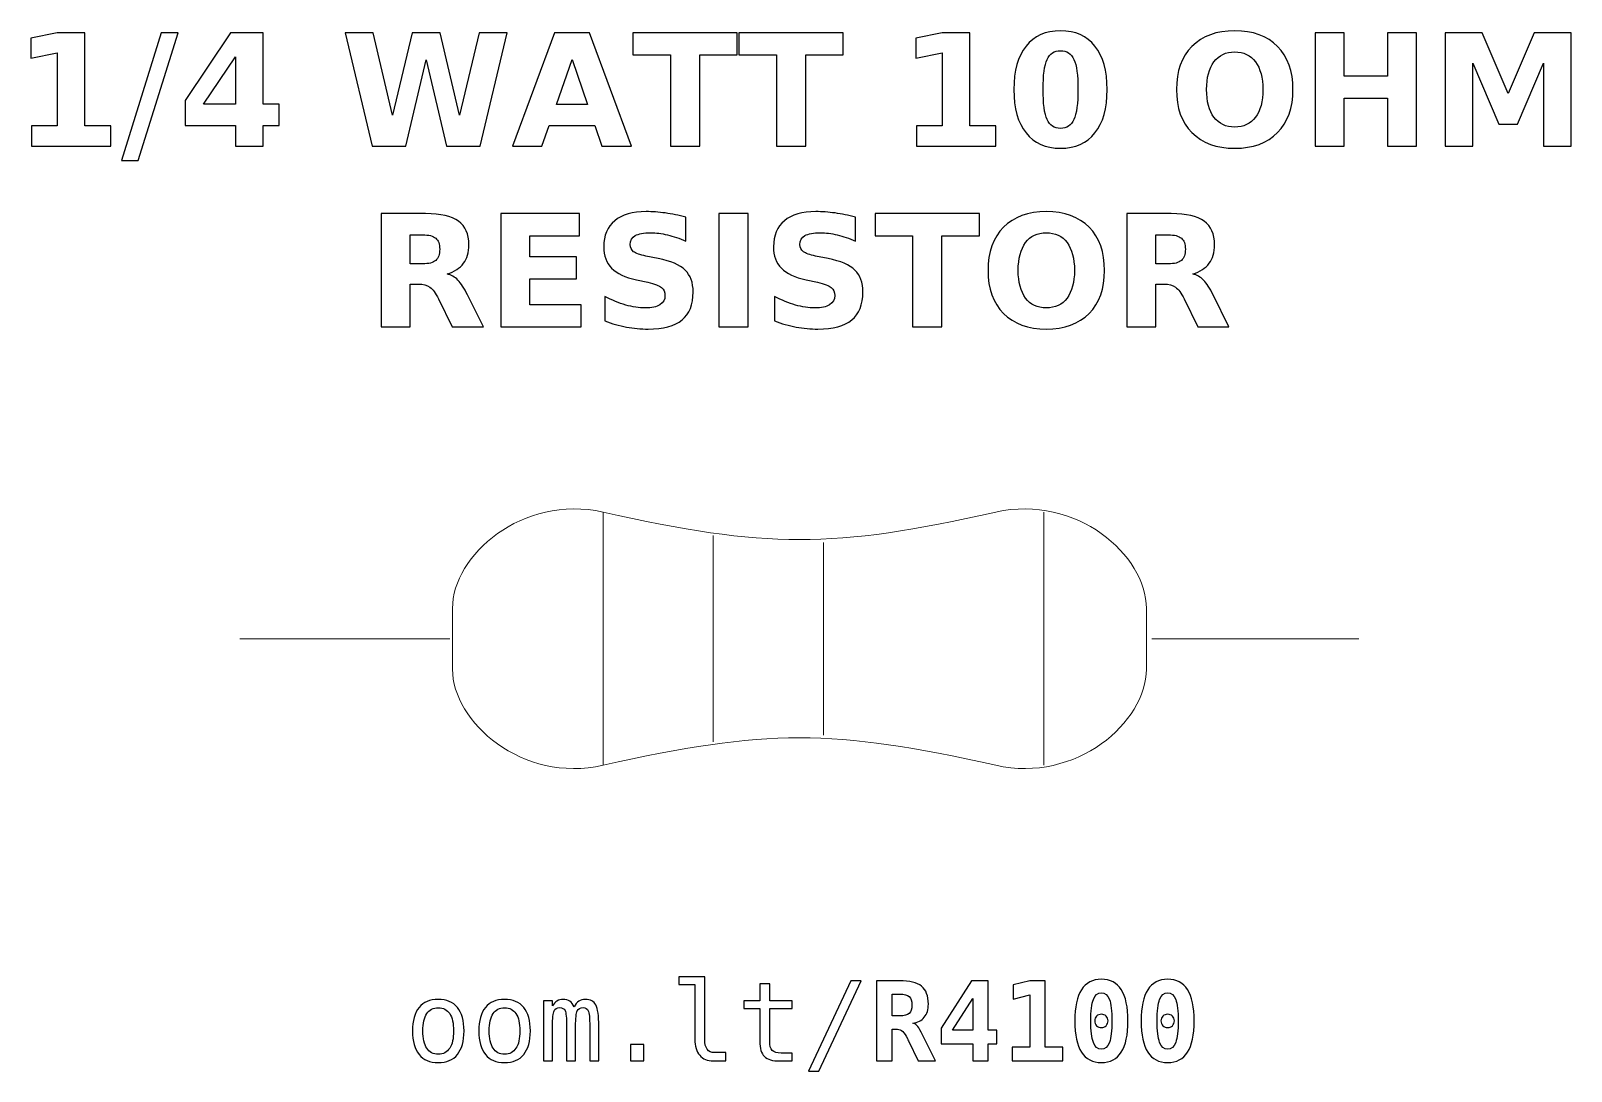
# Model space of a CAD drawing. Header units: centimetres. Extents: x -11.2 to -9.8, y -15.24 to -14.3.
import ezdxf

# ---------------------------------------------------------------- set-up
doc = ezdxf.new("R2010")
doc.units = ezdxf.units.CM
doc.header["$MEASUREMENT"] = 0
doc.layers.add('Layer 1', color=7, linetype='Continuous')

msp = doc.modelspace()

# ---------------------------------------------------------------- linework, layer by layer
at = {"layer": 'Layer 1', "color": 250}
for points, knots in [([(-11.19724, -14.38415), (-11.19724, -14.38415), (-11.17381, -14.38415), (-11.17381, -14.38415), (-11.17381, -14.38415), (-11.17381, -14.38415), (-11.17381, -14.31766), (-11.17381, -14.31766), (-11.17381, -14.31766), (-11.17381, -14.31766), (-11.19785, -14.32263), (-11.19785, -14.32263), (-11.19785, -14.32263), (-11.19785, -14.32263), (-11.19785, -14.30456), (-11.19785, -14.30456), (-11.19785, -14.30456), (-11.19785, -14.30456), (-11.17395, -14.2996), (-11.17395, -14.2996), (-11.17395, -14.2996), (-11.17395, -14.2996), (-11.14874, -14.2996), (-11.14874, -14.2996), (-11.14874, -14.2996), (-11.14874, -14.2996), (-11.14874, -14.38415), (-11.14874, -14.38415), (-11.14874, -14.38415), (-11.14874, -14.38415), (-11.12532, -14.38415), (-11.12532, -14.38415), (-11.12532, -14.38415), (-11.12532, -14.38415), (-11.12532, -14.40247), (-11.12532, -14.40247), (-11.12532, -14.40247), (-11.12532, -14.40247), (-11.19724, -14.40247), (-11.19724, -14.40247), (-11.19724, -14.40247), (-11.19724, -14.40247), (-11.19724, -14.38415), (-11.19724, -14.38415)], [0, 0, 0, 0, 0.0909091, 0.0909091, 0.0909091, 0.0909091, 0.1818182, 0.1818182, 0.1818182, 0.1818182, 0.2727273, 0.2727273, 0.2727273, 0.2727273, 0.3636364, 0.3636364, 0.3636364, 0.3636364, 0.4545455, 0.4545455, 0.4545455, 0.4545455, 0.5454545, 0.5454545, 0.5454545, 0.5454545, 0.6363636, 0.6363636, 0.6363636, 0.6363636, 0.7272727, 0.7272727, 0.7272727, 0.7272727, 0.8181818, 0.8181818, 0.8181818, 0.8181818, 0.9090909, 0.9090909, 0.9090909, 0.9090909, 1, 1, 1, 1]), ([(-11.07934, -14.2996), (-11.07934, -14.2996), (-11.06405, -14.2996), (-11.06405, -14.2996), (-11.06405, -14.2996), (-11.06405, -14.2996), (-11.10036, -14.41557), (-11.10036, -14.41557), (-11.10036, -14.41557), (-11.10036, -14.41557), (-11.11558, -14.41557), (-11.11558, -14.41557), (-11.11558, -14.41557), (-11.11558, -14.41557), (-11.07934, -14.2996), (-11.07934, -14.2996)], [0, 0, 0, 0, 0.25, 0.25, 0.25, 0.25, 0.5, 0.5, 0.5, 0.5, 0.75, 0.75, 0.75, 0.75, 1, 1, 1, 1]), ([(-11.0165, -14.2996), (-11.0165, -14.2996), (-10.987, -14.2996), (-10.987, -14.2996), (-10.987, -14.2996), (-10.987, -14.2996), (-10.987, -14.36451), (-10.987, -14.36451), (-10.987, -14.36451), (-10.987, -14.36451), (-10.97233, -14.36451), (-10.97233, -14.36451), (-10.97233, -14.36451), (-10.97233, -14.36451), (-10.97233, -14.38373), (-10.97233, -14.38373), (-10.97233, -14.38373), (-10.97233, -14.38373), (-10.987, -14.38373), (-10.987, -14.38373), (-10.987, -14.38373), (-10.987, -14.38373), (-10.987, -14.40247), (-10.987, -14.40247), (-10.987, -14.40247), (-10.987, -14.40247), (-11.01207, -14.40247), (-11.01207, -14.40247), (-11.01207, -14.40247), (-11.01207, -14.40247), (-11.01207, -14.38373), (-11.01207, -14.38373), (-11.01207, -14.38373), (-11.01207, -14.38373), (-11.0577, -14.38373), (-11.0577, -14.38373), (-11.0577, -14.38373), (-11.0577, -14.38373), (-11.0577, -14.36098), (-11.0577, -14.36098), (-11.0577, -14.36098), (-11.0577, -14.36098), (-11.0165, -14.2996), (-11.0165, -14.2996)], [0, 0, 0, 0, 0.0909091, 0.0909091, 0.0909091, 0.0909091, 0.1818182, 0.1818182, 0.1818182, 0.1818182, 0.2727273, 0.2727273, 0.2727273, 0.2727273, 0.3636364, 0.3636364, 0.3636364, 0.3636364, 0.4545455, 0.4545455, 0.4545455, 0.4545455, 0.5454545, 0.5454545, 0.5454545, 0.5454545, 0.6363636, 0.6363636, 0.6363636, 0.6363636, 0.7272727, 0.7272727, 0.7272727, 0.7272727, 0.8181818, 0.8181818, 0.8181818, 0.8181818, 0.9090909, 0.9090909, 0.9090909, 0.9090909, 1, 1, 1, 1]), ([(-10.91252, -14.2996), (-10.91252, -14.2996), (-10.8871, -14.2996), (-10.8871, -14.2996), (-10.8871, -14.2996), (-10.8871, -14.2996), (-10.86932, -14.37437), (-10.86932, -14.37437), (-10.86932, -14.37437), (-10.86932, -14.37437), (-10.85168, -14.2996), (-10.85168, -14.2996), (-10.85168, -14.2996), (-10.85168, -14.2996), (-10.82611, -14.2996), (-10.82611, -14.2996), (-10.82611, -14.2996), (-10.82611, -14.2996), (-10.80848, -14.37437), (-10.80848, -14.37437), (-10.80848, -14.37437), (-10.80848, -14.37437), (-10.7907, -14.2996), (-10.7907, -14.2996), (-10.7907, -14.2996), (-10.7907, -14.2996), (-10.76548, -14.2996), (-10.76548, -14.2996), (-10.76548, -14.2996), (-10.76548, -14.2996), (-10.78973, -14.40247), (-10.78973, -14.40247), (-10.78973, -14.40247), (-10.78973, -14.40247), (-10.82033, -14.40247), (-10.82033, -14.40247), (-10.82033, -14.40247), (-10.82033, -14.40247), (-10.839, -14.32427), (-10.839, -14.32427), (-10.839, -14.32427), (-10.839, -14.32427), (-10.85746, -14.40247), (-10.85746, -14.40247), (-10.85746, -14.40247), (-10.85746, -14.40247), (-10.88806, -14.40247), (-10.88806, -14.40247), (-10.88806, -14.40247), (-10.88806, -14.40247), (-10.91252, -14.2996), (-10.91252, -14.2996)], [0, 0, 0, 0, 0.0769231, 0.0769231, 0.0769231, 0.0769231, 0.1538462, 0.1538462, 0.1538462, 0.1538462, 0.2307692, 0.2307692, 0.2307692, 0.2307692, 0.3076923, 0.3076923, 0.3076923, 0.3076923, 0.3846154, 0.3846154, 0.3846154, 0.3846154, 0.4615385, 0.4615385, 0.4615385, 0.4615385, 0.5384615, 0.5384615, 0.5384615, 0.5384615, 0.6153846, 0.6153846, 0.6153846, 0.6153846, 0.6923077, 0.6923077, 0.6923077, 0.6923077, 0.7692308, 0.7692308, 0.7692308, 0.7692308, 0.8461538, 0.8461538, 0.8461538, 0.8461538, 0.9230769, 0.9230769, 0.9230769, 0.9230769, 1, 1, 1, 1]), ([(-10.68571, -14.38375), (-10.68571, -14.38375), (-10.7272, -14.38375), (-10.7272, -14.38375), (-10.7272, -14.38375), (-10.7272, -14.38375), (-10.73374, -14.40247), (-10.73374, -14.40247), (-10.73374, -14.40247), (-10.73374, -14.40247), (-10.76041, -14.40247), (-10.76041, -14.40247), (-10.76041, -14.40247), (-10.76041, -14.40247), (-10.72231, -14.2996), (-10.72231, -14.2996), (-10.72231, -14.2996), (-10.72231, -14.2996), (-10.69068, -14.2996), (-10.69068, -14.2996), (-10.69068, -14.2996), (-10.69068, -14.2996), (-10.65258, -14.40247), (-10.65258, -14.40247), (-10.65258, -14.40247), (-10.65258, -14.40247), (-10.67925, -14.40247), (-10.67925, -14.40247), (-10.67925, -14.40247), (-10.67925, -14.40247), (-10.68571, -14.38375), (-10.68571, -14.38375)], [0, 0, 0, 0, 0.125, 0.125, 0.125, 0.125, 0.25, 0.25, 0.25, 0.25, 0.375, 0.375, 0.375, 0.375, 0.5, 0.5, 0.5, 0.5, 0.625, 0.625, 0.625, 0.625, 0.75, 0.75, 0.75, 0.75, 0.875, 0.875, 0.875, 0.875, 1, 1, 1, 1]), ([(-10.65119, -14.2996), (-10.65119, -14.2996), (-10.55639, -14.2996), (-10.55639, -14.2996), (-10.55639, -14.2996), (-10.55639, -14.2996), (-10.55639, -14.31966), (-10.55639, -14.31966), (-10.55639, -14.31966), (-10.55639, -14.31966), (-10.59049, -14.31966), (-10.59049, -14.31966), (-10.59049, -14.31966), (-10.59049, -14.31966), (-10.59049, -14.40247), (-10.59049, -14.40247), (-10.59049, -14.40247), (-10.59049, -14.40247), (-10.61702, -14.40247), (-10.61702, -14.40247), (-10.61702, -14.40247), (-10.61702, -14.40247), (-10.61702, -14.31966), (-10.61702, -14.31966), (-10.61702, -14.31966), (-10.61702, -14.31966), (-10.65119, -14.31966), (-10.65119, -14.31966), (-10.65119, -14.31966), (-10.65119, -14.31966), (-10.65119, -14.2996), (-10.65119, -14.2996)], [0, 0, 0, 0, 0.125, 0.125, 0.125, 0.125, 0.25, 0.25, 0.25, 0.25, 0.375, 0.375, 0.375, 0.375, 0.5, 0.5, 0.5, 0.5, 0.625, 0.625, 0.625, 0.625, 0.75, 0.75, 0.75, 0.75, 0.875, 0.875, 0.875, 0.875, 1, 1, 1, 1]), ([(-10.55493, -14.2996), (-10.55493, -14.2996), (-10.46013, -14.2996), (-10.46013, -14.2996), (-10.46013, -14.2996), (-10.46013, -14.2996), (-10.46013, -14.31966), (-10.46013, -14.31966), (-10.46013, -14.31966), (-10.46013, -14.31966), (-10.49423, -14.31966), (-10.49423, -14.31966), (-10.49423, -14.31966), (-10.49423, -14.31966), (-10.49423, -14.40247), (-10.49423, -14.40247), (-10.49423, -14.40247), (-10.49423, -14.40247), (-10.52076, -14.40247), (-10.52076, -14.40247), (-10.52076, -14.40247), (-10.52076, -14.40247), (-10.52076, -14.31966), (-10.52076, -14.31966), (-10.52076, -14.31966), (-10.52076, -14.31966), (-10.55493, -14.31966), (-10.55493, -14.31966), (-10.55493, -14.31966), (-10.55493, -14.31966), (-10.55493, -14.2996), (-10.55493, -14.2996)], [0, 0, 0, 0, 0.125, 0.125, 0.125, 0.125, 0.25, 0.25, 0.25, 0.25, 0.375, 0.375, 0.375, 0.375, 0.5, 0.5, 0.5, 0.5, 0.625, 0.625, 0.625, 0.625, 0.75, 0.75, 0.75, 0.75, 0.875, 0.875, 0.875, 0.875, 1, 1, 1, 1]), ([(-10.39369, -14.38415), (-10.39369, -14.38415), (-10.37026, -14.38415), (-10.37026, -14.38415), (-10.37026, -14.38415), (-10.37026, -14.38415), (-10.37026, -14.31766), (-10.37026, -14.31766), (-10.37026, -14.31766), (-10.37026, -14.31766), (-10.3943, -14.32263), (-10.3943, -14.32263), (-10.3943, -14.32263), (-10.3943, -14.32263), (-10.3943, -14.30456), (-10.3943, -14.30456), (-10.3943, -14.30456), (-10.3943, -14.30456), (-10.3704, -14.2996), (-10.3704, -14.2996), (-10.3704, -14.2996), (-10.3704, -14.2996), (-10.34519, -14.2996), (-10.34519, -14.2996), (-10.34519, -14.2996), (-10.34519, -14.2996), (-10.34519, -14.38415), (-10.34519, -14.38415), (-10.34519, -14.38415), (-10.34519, -14.38415), (-10.32177, -14.38415), (-10.32177, -14.38415), (-10.32177, -14.38415), (-10.32177, -14.38415), (-10.32177, -14.40247), (-10.32177, -14.40247), (-10.32177, -14.40247), (-10.32177, -14.40247), (-10.39369, -14.40247), (-10.39369, -14.40247), (-10.39369, -14.40247), (-10.39369, -14.40247), (-10.39369, -14.38415), (-10.39369, -14.38415)], [0, 0, 0, 0, 0.0909091, 0.0909091, 0.0909091, 0.0909091, 0.1818182, 0.1818182, 0.1818182, 0.1818182, 0.2727273, 0.2727273, 0.2727273, 0.2727273, 0.3636364, 0.3636364, 0.3636364, 0.3636364, 0.4545455, 0.4545455, 0.4545455, 0.4545455, 0.5454545, 0.5454545, 0.5454545, 0.5454545, 0.6363636, 0.6363636, 0.6363636, 0.6363636, 0.7272727, 0.7272727, 0.7272727, 0.7272727, 0.8181818, 0.8181818, 0.8181818, 0.8181818, 0.9090909, 0.9090909, 0.9090909, 0.9090909, 1, 1, 1, 1]), ([(-10.22059, -14.35113), (-10.22059, -14.36818), (-10.22426, -14.38133), (-10.23162, -14.39059), (-10.23162, -14.39059), (-10.23896, -14.39984), (-10.2494, -14.40447), (-10.2629, -14.40447), (-10.2629, -14.40447), (-10.27645, -14.40447), (-10.28691, -14.39984), (-10.29425, -14.39059), (-10.29425, -14.39059), (-10.30161, -14.38133), (-10.30528, -14.36818), (-10.30528, -14.35113), (-10.30528, -14.35113), (-10.30528, -14.33406), (-10.30161, -14.32088), (-10.29425, -14.31162), (-10.29425, -14.31162), (-10.28691, -14.30238), (-10.27645, -14.29774), (-10.2629, -14.29774), (-10.2629, -14.29774), (-10.2494, -14.29774), (-10.23896, -14.30238), (-10.23162, -14.31162), (-10.23162, -14.31162), (-10.22426, -14.32088), (-10.22059, -14.33406), (-10.22059, -14.35113)], [0, 0, 0, 0, 0.125, 0.125, 0.125, 0.125, 0.25, 0.25, 0.25, 0.25, 0.375, 0.375, 0.375, 0.375, 0.5, 0.5, 0.5, 0.5, 0.625, 0.625, 0.625, 0.625, 0.75, 0.75, 0.75, 0.75, 0.875, 0.875, 0.875, 0.875, 1, 1, 1, 1]), ([(-10.10476, -14.29774), (-10.08823, -14.29774), (-10.07527, -14.30247), (-10.06591, -14.31195), (-10.06591, -14.31195), (-10.05653, -14.3214), (-10.05185, -14.33445), (-10.05185, -14.35113), (-10.05185, -14.35113), (-10.05185, -14.36776), (-10.05653, -14.38081), (-10.06591, -14.39026), (-10.06591, -14.39026), (-10.07527, -14.39974), (-10.08823, -14.40447), (-10.10476, -14.40447), (-10.10476, -14.40447), (-10.12125, -14.40447), (-10.13418, -14.39974), (-10.14359, -14.39026), (-10.14359, -14.39026), (-10.15297, -14.38081), (-10.15768, -14.36776), (-10.15768, -14.35113), (-10.15768, -14.35113), (-10.15768, -14.33445), (-10.15297, -14.3214), (-10.14359, -14.31195), (-10.14359, -14.31195), (-10.13418, -14.30247), (-10.12125, -14.29774), (-10.10476, -14.29774)], [0, 0, 0, 0, 0.125, 0.125, 0.125, 0.125, 0.25, 0.25, 0.25, 0.25, 0.375, 0.375, 0.375, 0.375, 0.5, 0.5, 0.5, 0.5, 0.625, 0.625, 0.625, 0.625, 0.75, 0.75, 0.75, 0.75, 0.875, 0.875, 0.875, 0.875, 1, 1, 1, 1]), ([(-10.03178, -14.2996), (-10.03178, -14.2996), (-10.00525, -14.2996), (-10.00525, -14.2996), (-10.00525, -14.2996), (-10.00525, -14.2996), (-10.00525, -14.33881), (-10.00525, -14.33881), (-10.00525, -14.33881), (-10.00525, -14.33881), (-9.96612, -14.33881), (-9.96612, -14.33881), (-9.96612, -14.33881), (-9.96612, -14.33881), (-9.96612, -14.2996), (-9.96612, -14.2996), (-9.96612, -14.2996), (-9.96612, -14.2996), (-9.93959, -14.2996), (-9.93959, -14.2996), (-9.93959, -14.2996), (-9.93959, -14.2996), (-9.93959, -14.40247), (-9.93959, -14.40247), (-9.93959, -14.40247), (-9.93959, -14.40247), (-9.96612, -14.40247), (-9.96612, -14.40247), (-9.96612, -14.40247), (-9.96612, -14.40247), (-9.96612, -14.35887), (-9.96612, -14.35887), (-9.96612, -14.35887), (-9.96612, -14.35887), (-10.00525, -14.35887), (-10.00525, -14.35887), (-10.00525, -14.35887), (-10.00525, -14.35887), (-10.00525, -14.40247), (-10.00525, -14.40247), (-10.00525, -14.40247), (-10.00525, -14.40247), (-10.03178, -14.40247), (-10.03178, -14.40247), (-10.03178, -14.40247), (-10.03178, -14.40247), (-10.03178, -14.2996), (-10.03178, -14.2996)], [0, 0, 0, 0, 0.0833333, 0.0833333, 0.0833333, 0.0833333, 0.1666667, 0.1666667, 0.1666667, 0.1666667, 0.25, 0.25, 0.25, 0.25, 0.3333333, 0.3333333, 0.3333333, 0.3333333, 0.4166667, 0.4166667, 0.4166667, 0.4166667, 0.5, 0.5, 0.5, 0.5, 0.5833333, 0.5833333, 0.5833333, 0.5833333, 0.6666667, 0.6666667, 0.6666667, 0.6666667, 0.75, 0.75, 0.75, 0.75, 0.8333333, 0.8333333, 0.8333333, 0.8333333, 0.9166667, 0.9166667, 0.9166667, 0.9166667, 1, 1, 1, 1]), ([(-9.91369, -14.2996), (-9.91369, -14.2996), (-9.87994, -14.2996), (-9.87994, -14.2996), (-9.87994, -14.2996), (-9.87994, -14.2996), (-9.85649, -14.35466), (-9.85649, -14.35466), (-9.85649, -14.35466), (-9.85649, -14.35466), (-9.83293, -14.2996), (-9.83293, -14.2996), (-9.83293, -14.2996), (-9.83293, -14.2996), (-9.79925, -14.2996), (-9.79925, -14.2996), (-9.79925, -14.2996), (-9.79925, -14.2996), (-9.79925, -14.40247), (-9.79925, -14.40247), (-9.79925, -14.40247), (-9.79925, -14.40247), (-9.82432, -14.40247), (-9.82432, -14.40247), (-9.82432, -14.40247), (-9.82432, -14.40247), (-9.82432, -14.32723), (-9.82432, -14.32723), (-9.82432, -14.32723), (-9.82432, -14.32723), (-9.84803, -14.38269), (-9.84803, -14.38269), (-9.84803, -14.38269), (-9.84803, -14.38269), (-9.86484, -14.38269), (-9.86484, -14.38269), (-9.86484, -14.38269), (-9.86484, -14.38269), (-9.88855, -14.32723), (-9.88855, -14.32723), (-9.88855, -14.32723), (-9.88855, -14.32723), (-9.88855, -14.40247), (-9.88855, -14.40247), (-9.88855, -14.40247), (-9.88855, -14.40247), (-9.91369, -14.40247), (-9.91369, -14.40247), (-9.91369, -14.40247), (-9.91369, -14.40247), (-9.91369, -14.2996), (-9.91369, -14.2996)], [0, 0, 0, 0, 0.0769231, 0.0769231, 0.0769231, 0.0769231, 0.1538462, 0.1538462, 0.1538462, 0.1538462, 0.2307692, 0.2307692, 0.2307692, 0.2307692, 0.3076923, 0.3076923, 0.3076923, 0.3076923, 0.3846154, 0.3846154, 0.3846154, 0.3846154, 0.4615385, 0.4615385, 0.4615385, 0.4615385, 0.5384615, 0.5384615, 0.5384615, 0.5384615, 0.6153846, 0.6153846, 0.6153846, 0.6153846, 0.6923077, 0.6923077, 0.6923077, 0.6923077, 0.7692308, 0.7692308, 0.7692308, 0.7692308, 0.8461538, 0.8461538, 0.8461538, 0.8461538, 0.9230769, 0.9230769, 0.9230769, 0.9230769, 1, 1, 1, 1]), ([(-11.01207, -14.32145), (-11.01207, -14.32145), (-11.04117, -14.36451), (-11.04117, -14.36451), (-11.04117, -14.36451), (-11.04117, -14.36451), (-11.01207, -14.36451), (-11.01207, -14.36451), (-11.01207, -14.36451), (-11.01207, -14.36451), (-11.01207, -14.32145), (-11.01207, -14.32145)], [0, 0, 0, 0, 0.3333333, 0.3333333, 0.3333333, 0.3333333, 0.6666667, 0.6666667, 0.6666667, 0.6666667, 1, 1, 1, 1]), ([(-10.24712, -14.35094), (-10.24712, -14.33808), (-10.24832, -14.32902), (-10.25074, -14.32375), (-10.25074, -14.32375), (-10.25314, -14.31851), (-10.25721, -14.31588), (-10.2629, -14.31588), (-10.2629, -14.31588), (-10.26859, -14.31588), (-10.27266, -14.31851), (-10.27511, -14.32375), (-10.27511, -14.32375), (-10.27753, -14.32902), (-10.27875, -14.33808), (-10.27875, -14.35094), (-10.27875, -14.35094), (-10.27875, -14.36392), (-10.27753, -14.3731), (-10.27511, -14.37841), (-10.27511, -14.37841), (-10.27266, -14.38375), (-10.26859, -14.38641), (-10.2629, -14.38641), (-10.2629, -14.38641), (-10.25726, -14.38641), (-10.25321, -14.38375), (-10.25076, -14.37841), (-10.25076, -14.37841), (-10.24834, -14.3731), (-10.24712, -14.36392), (-10.24712, -14.35094)], [0, 0, 0, 0, 0.125, 0.125, 0.125, 0.125, 0.25, 0.25, 0.25, 0.25, 0.375, 0.375, 0.375, 0.375, 0.5, 0.5, 0.5, 0.5, 0.625, 0.625, 0.625, 0.625, 0.75, 0.75, 0.75, 0.75, 0.875, 0.875, 0.875, 0.875, 1, 1, 1, 1]), ([(-10.10476, -14.31696), (-10.11285, -14.31696), (-10.11911, -14.31994), (-10.12358, -14.32592), (-10.12358, -14.32592), (-10.12802, -14.33189), (-10.13026, -14.34029), (-10.13026, -14.35113), (-10.13026, -14.35113), (-10.13026, -14.36195), (-10.12802, -14.37032), (-10.12358, -14.37629), (-10.12358, -14.37629), (-10.11911, -14.38227), (-10.11285, -14.38525), (-10.10476, -14.38525), (-10.10476, -14.38525), (-10.09662, -14.38525), (-10.09035, -14.38227), (-10.08588, -14.37629), (-10.08588, -14.37629), (-10.08143, -14.37032), (-10.0792, -14.36195), (-10.0792, -14.35113), (-10.0792, -14.35113), (-10.0792, -14.34029), (-10.08143, -14.33189), (-10.08588, -14.32592), (-10.08588, -14.32592), (-10.09035, -14.31994), (-10.09662, -14.31696), (-10.10476, -14.31696)], [0, 0, 0, 0, 0.125, 0.125, 0.125, 0.125, 0.25, 0.25, 0.25, 0.25, 0.375, 0.375, 0.375, 0.375, 0.5, 0.5, 0.5, 0.5, 0.625, 0.625, 0.625, 0.625, 0.75, 0.75, 0.75, 0.75, 0.875, 0.875, 0.875, 0.875, 1, 1, 1, 1]), ([(-10.72059, -14.36465), (-10.72059, -14.36465), (-10.69239, -14.36465), (-10.69239, -14.36465), (-10.69239, -14.36465), (-10.69239, -14.36465), (-10.70646, -14.32373), (-10.70646, -14.32373), (-10.70646, -14.32373), (-10.70646, -14.32373), (-10.72059, -14.36465), (-10.72059, -14.36465)], [0, 0, 0, 0, 0.3333333, 0.3333333, 0.3333333, 0.3333333, 0.6666667, 0.6666667, 0.6666667, 0.6666667, 1, 1, 1, 1]), ([(-10.85333, -14.5278), (-10.85333, -14.5278), (-10.85333, -14.56672), (-10.85333, -14.56672), (-10.85333, -14.56672), (-10.85333, -14.56672), (-10.87986, -14.56672), (-10.87986, -14.56672), (-10.87986, -14.56672), (-10.87986, -14.56672), (-10.87986, -14.46385), (-10.87986, -14.46385), (-10.87986, -14.46385), (-10.87986, -14.46385), (-10.83934, -14.46385), (-10.83934, -14.46385), (-10.83934, -14.46385), (-10.82579, -14.46385), (-10.81584, -14.46613), (-10.80954, -14.47067), (-10.80954, -14.47067), (-10.80322, -14.47521), (-10.80006, -14.48241), (-10.80006, -14.49224), (-10.80006, -14.49224), (-10.80006, -14.49903), (-10.80171, -14.50463), (-10.80498, -14.50898), (-10.80498, -14.50898), (-10.80827, -14.51336), (-10.81323, -14.51658), (-10.81984, -14.51863), (-10.81984, -14.51863), (-10.81622, -14.51947), (-10.81295, -14.52133), (-10.81008, -14.52425), (-10.81008, -14.52425), (-10.80721, -14.52716), (-10.80432, -14.53158), (-10.80138, -14.53751), (-10.80138, -14.53751), (-10.80138, -14.53751), (-10.78696, -14.56672), (-10.78696, -14.56672), (-10.78696, -14.56672), (-10.78696, -14.56672), (-10.81523, -14.56672), (-10.81523, -14.56672), (-10.81523, -14.56672), (-10.81523, -14.56672), (-10.82777, -14.54116), (-10.82777, -14.54116), (-10.82777, -14.54116), (-10.83028, -14.53603), (-10.83285, -14.5325), (-10.83546, -14.53062), (-10.83546, -14.53062), (-10.83805, -14.52874), (-10.8415, -14.5278), (-10.84583, -14.5278), (-10.84583, -14.5278), (-10.84583, -14.5278), (-10.85333, -14.5278), (-10.85333, -14.5278)], [0, 0, 0, 0, 0.0625, 0.0625, 0.0625, 0.0625, 0.125, 0.125, 0.125, 0.125, 0.1875, 0.1875, 0.1875, 0.1875, 0.25, 0.25, 0.25, 0.25, 0.3125, 0.3125, 0.3125, 0.3125, 0.375, 0.375, 0.375, 0.375, 0.4375, 0.4375, 0.4375, 0.4375, 0.5, 0.5, 0.5, 0.5, 0.5625, 0.5625, 0.5625, 0.5625, 0.625, 0.625, 0.625, 0.625, 0.6875, 0.6875, 0.6875, 0.6875, 0.75, 0.75, 0.75, 0.75, 0.8125, 0.8125, 0.8125, 0.8125, 0.875, 0.875, 0.875, 0.875, 0.9375, 0.9375, 0.9375, 0.9375, 1, 1, 1, 1]), ([(-10.77121, -14.46385), (-10.77121, -14.46385), (-10.69962, -14.46385), (-10.69962, -14.46385), (-10.69962, -14.46385), (-10.69962, -14.46385), (-10.69962, -14.48391), (-10.69962, -14.48391), (-10.69962, -14.48391), (-10.69962, -14.48391), (-10.74468, -14.48391), (-10.74468, -14.48391), (-10.74468, -14.48391), (-10.74468, -14.48391), (-10.74468, -14.50306), (-10.74468, -14.50306), (-10.74468, -14.50306), (-10.74468, -14.50306), (-10.70233, -14.50306), (-10.70233, -14.50306), (-10.70233, -14.50306), (-10.70233, -14.50306), (-10.70233, -14.52312), (-10.70233, -14.52312), (-10.70233, -14.52312), (-10.70233, -14.52312), (-10.74468, -14.52312), (-10.74468, -14.52312), (-10.74468, -14.52312), (-10.74468, -14.52312), (-10.74468, -14.54666), (-10.74468, -14.54666), (-10.74468, -14.54666), (-10.74468, -14.54666), (-10.69812, -14.54666), (-10.69812, -14.54666), (-10.69812, -14.54666), (-10.69812, -14.54666), (-10.69812, -14.56672), (-10.69812, -14.56672), (-10.69812, -14.56672), (-10.69812, -14.56672), (-10.77121, -14.56672), (-10.77121, -14.56672), (-10.77121, -14.56672), (-10.77121, -14.56672), (-10.77121, -14.46385), (-10.77121, -14.46385)], [0, 0, 0, 0, 0.0833333, 0.0833333, 0.0833333, 0.0833333, 0.1666667, 0.1666667, 0.1666667, 0.1666667, 0.25, 0.25, 0.25, 0.25, 0.3333333, 0.3333333, 0.3333333, 0.3333333, 0.4166667, 0.4166667, 0.4166667, 0.4166667, 0.5, 0.5, 0.5, 0.5, 0.5833333, 0.5833333, 0.5833333, 0.5833333, 0.6666667, 0.6666667, 0.6666667, 0.6666667, 0.75, 0.75, 0.75, 0.75, 0.8333333, 0.8333333, 0.8333333, 0.8333333, 0.9166667, 0.9166667, 0.9166667, 0.9166667, 1, 1, 1, 1]), ([(-10.60322, -14.4671), (-10.60322, -14.4671), (-10.60322, -14.48885), (-10.60322, -14.48885), (-10.60322, -14.48885), (-10.60887, -14.48633), (-10.61439, -14.48443), (-10.61975, -14.48314), (-10.61975, -14.48314), (-10.62514, -14.48184), (-10.63022, -14.48121), (-10.63499, -14.48121), (-10.63499, -14.48121), (-10.64132, -14.48121), (-10.64602, -14.48208), (-10.64906, -14.48382), (-10.64906, -14.48382), (-10.65209, -14.48558), (-10.6536, -14.48829), (-10.6536, -14.49196), (-10.6536, -14.49196), (-10.6536, -14.49471), (-10.65259, -14.49687), (-10.65054, -14.4984), (-10.65054, -14.4984), (-10.64849, -14.49993), (-10.64478, -14.50127), (-10.63939, -14.50237), (-10.63939, -14.50237), (-10.63939, -14.50237), (-10.6281, -14.50463), (-10.6281, -14.50463), (-10.6281, -14.50463), (-10.61665, -14.50694), (-10.60854, -14.51042), (-10.60372, -14.51512), (-10.60372, -14.51512), (-10.59889, -14.5198), (-10.59647, -14.52646), (-10.59647, -14.53509), (-10.59647, -14.53509), (-10.59647, -14.54645), (-10.59983, -14.55489), (-10.60656, -14.56042), (-10.60656, -14.56042), (-10.61329, -14.56594), (-10.62356, -14.56872), (-10.63739, -14.56872), (-10.63739, -14.56872), (-10.64393, -14.56872), (-10.65047, -14.56811), (-10.65703, -14.56686), (-10.65703, -14.56686), (-10.66359, -14.56561), (-10.67018, -14.56378), (-10.67674, -14.56136), (-10.67674, -14.56136), (-10.67674, -14.56136), (-10.67674, -14.53897), (-10.67674, -14.53897), (-10.67674, -14.53897), (-10.67018, -14.54245), (-10.66383, -14.54508), (-10.65769, -14.54685), (-10.65769, -14.54685), (-10.65155, -14.54861), (-10.64565, -14.5495), (-10.63996, -14.5495), (-10.63996, -14.5495), (-10.63417, -14.5495), (-10.62973, -14.54854), (-10.62665, -14.54661), (-10.62665, -14.54661), (-10.62356, -14.54468), (-10.62204, -14.54193), (-10.62204, -14.53833), (-10.62204, -14.53833), (-10.62204, -14.53513), (-10.62307, -14.53264), (-10.62516, -14.5309), (-10.62516, -14.5309), (-10.62726, -14.52916), (-10.63142, -14.52759), (-10.63768, -14.52622), (-10.63768, -14.52622), (-10.63768, -14.52622), (-10.64795, -14.52394), (-10.64795, -14.52394), (-10.64795, -14.52394), (-10.65823, -14.52173), (-10.66576, -14.51823), (-10.67051, -14.5134), (-10.67051, -14.5134), (-10.67526, -14.50858), (-10.67763, -14.50207), (-10.67763, -14.49391), (-10.67763, -14.49391), (-10.67763, -14.48365), (-10.67432, -14.47577), (-10.66771, -14.47027), (-10.66771, -14.47027), (-10.6611, -14.46474), (-10.6516, -14.46199), (-10.63918, -14.46199), (-10.63918, -14.46199), (-10.63354, -14.46199), (-10.62773, -14.46242), (-10.62175, -14.46326), (-10.62175, -14.46326), (-10.61578, -14.46411), (-10.6096, -14.46538), (-10.60322, -14.4671)], [0, 0, 0, 0, 0.0357143, 0.0357143, 0.0357143, 0.0357143, 0.0714286, 0.0714286, 0.0714286, 0.0714286, 0.1071429, 0.1071429, 0.1071429, 0.1071429, 0.1428571, 0.1428571, 0.1428571, 0.1428571, 0.1785714, 0.1785714, 0.1785714, 0.1785714, 0.2142857, 0.2142857, 0.2142857, 0.2142857, 0.25, 0.25, 0.25, 0.25, 0.2857143, 0.2857143, 0.2857143, 0.2857143, 0.3214286, 0.3214286, 0.3214286, 0.3214286, 0.3571429, 0.3571429, 0.3571429, 0.3571429, 0.3928571, 0.3928571, 0.3928571, 0.3928571, 0.4285714, 0.4285714, 0.4285714, 0.4285714, 0.4642857, 0.4642857, 0.4642857, 0.4642857, 0.5, 0.5, 0.5, 0.5, 0.5357143, 0.5357143, 0.5357143, 0.5357143, 0.5714286, 0.5714286, 0.5714286, 0.5714286, 0.6071429, 0.6071429, 0.6071429, 0.6071429, 0.6428571, 0.6428571, 0.6428571, 0.6428571, 0.6785714, 0.6785714, 0.6785714, 0.6785714, 0.7142857, 0.7142857, 0.7142857, 0.7142857, 0.75, 0.75, 0.75, 0.75, 0.7857143, 0.7857143, 0.7857143, 0.7857143, 0.8214286, 0.8214286, 0.8214286, 0.8214286, 0.8571429, 0.8571429, 0.8571429, 0.8571429, 0.8928571, 0.8928571, 0.8928571, 0.8928571, 0.9285714, 0.9285714, 0.9285714, 0.9285714, 0.9642857, 0.9642857, 0.9642857, 0.9642857, 1, 1, 1, 1]), ([(-10.57319, -14.46385), (-10.57319, -14.46385), (-10.54666, -14.46385), (-10.54666, -14.46385), (-10.54666, -14.46385), (-10.54666, -14.46385), (-10.54666, -14.56672), (-10.54666, -14.56672), (-10.54666, -14.56672), (-10.54666, -14.56672), (-10.57319, -14.56672), (-10.57319, -14.56672), (-10.57319, -14.56672), (-10.57319, -14.56672), (-10.57319, -14.46385), (-10.57319, -14.46385)], [0, 0, 0, 0, 0.25, 0.25, 0.25, 0.25, 0.5, 0.5, 0.5, 0.5, 0.75, 0.75, 0.75, 0.75, 1, 1, 1, 1]), ([(-10.44911, -14.4671), (-10.44911, -14.4671), (-10.44911, -14.48885), (-10.44911, -14.48885), (-10.44911, -14.48885), (-10.45476, -14.48633), (-10.46028, -14.48443), (-10.46564, -14.48314), (-10.46564, -14.48314), (-10.47103, -14.48184), (-10.47611, -14.48121), (-10.48088, -14.48121), (-10.48088, -14.48121), (-10.48721, -14.48121), (-10.49191, -14.48208), (-10.49495, -14.48382), (-10.49495, -14.48382), (-10.49798, -14.48558), (-10.49949, -14.48829), (-10.49949, -14.49196), (-10.49949, -14.49196), (-10.49949, -14.49471), (-10.49848, -14.49687), (-10.49643, -14.4984), (-10.49643, -14.4984), (-10.49438, -14.49993), (-10.49067, -14.50127), (-10.48528, -14.50237), (-10.48528, -14.50237), (-10.48528, -14.50237), (-10.47399, -14.50463), (-10.47399, -14.50463), (-10.47399, -14.50463), (-10.46254, -14.50694), (-10.45443, -14.51042), (-10.44961, -14.51512), (-10.44961, -14.51512), (-10.44478, -14.5198), (-10.44236, -14.52646), (-10.44236, -14.53509), (-10.44236, -14.53509), (-10.44236, -14.54645), (-10.44572, -14.55489), (-10.45245, -14.56042), (-10.45245, -14.56042), (-10.45918, -14.56594), (-10.46945, -14.56872), (-10.48328, -14.56872), (-10.48328, -14.56872), (-10.48982, -14.56872), (-10.49636, -14.56811), (-10.50292, -14.56686), (-10.50292, -14.56686), (-10.50948, -14.56561), (-10.51607, -14.56378), (-10.52263, -14.56136), (-10.52263, -14.56136), (-10.52263, -14.56136), (-10.52263, -14.53897), (-10.52263, -14.53897), (-10.52263, -14.53897), (-10.51607, -14.54245), (-10.50972, -14.54508), (-10.50358, -14.54685), (-10.50358, -14.54685), (-10.49744, -14.54861), (-10.49154, -14.5495), (-10.48585, -14.5495), (-10.48585, -14.5495), (-10.48006, -14.5495), (-10.47562, -14.54854), (-10.47254, -14.54661), (-10.47254, -14.54661), (-10.46945, -14.54468), (-10.46793, -14.54193), (-10.46793, -14.53833), (-10.46793, -14.53833), (-10.46793, -14.53513), (-10.46896, -14.53264), (-10.47105, -14.5309), (-10.47105, -14.5309), (-10.47315, -14.52916), (-10.47731, -14.52759), (-10.48357, -14.52622), (-10.48357, -14.52622), (-10.48357, -14.52622), (-10.49384, -14.52394), (-10.49384, -14.52394), (-10.49384, -14.52394), (-10.50412, -14.52173), (-10.51165, -14.51823), (-10.5164, -14.5134), (-10.5164, -14.5134), (-10.52115, -14.50858), (-10.52352, -14.50207), (-10.52352, -14.49391), (-10.52352, -14.49391), (-10.52352, -14.48365), (-10.52021, -14.47577), (-10.5136, -14.47027), (-10.5136, -14.47027), (-10.50699, -14.46474), (-10.49749, -14.46199), (-10.48507, -14.46199), (-10.48507, -14.46199), (-10.47943, -14.46199), (-10.47362, -14.46242), (-10.46764, -14.46326), (-10.46764, -14.46326), (-10.46167, -14.46411), (-10.45549, -14.46538), (-10.44911, -14.4671)], [0, 0, 0, 0, 0.0357143, 0.0357143, 0.0357143, 0.0357143, 0.0714286, 0.0714286, 0.0714286, 0.0714286, 0.1071429, 0.1071429, 0.1071429, 0.1071429, 0.1428571, 0.1428571, 0.1428571, 0.1428571, 0.1785714, 0.1785714, 0.1785714, 0.1785714, 0.2142857, 0.2142857, 0.2142857, 0.2142857, 0.25, 0.25, 0.25, 0.25, 0.2857143, 0.2857143, 0.2857143, 0.2857143, 0.3214286, 0.3214286, 0.3214286, 0.3214286, 0.3571429, 0.3571429, 0.3571429, 0.3571429, 0.3928571, 0.3928571, 0.3928571, 0.3928571, 0.4285714, 0.4285714, 0.4285714, 0.4285714, 0.4642857, 0.4642857, 0.4642857, 0.4642857, 0.5, 0.5, 0.5, 0.5, 0.5357143, 0.5357143, 0.5357143, 0.5357143, 0.5714286, 0.5714286, 0.5714286, 0.5714286, 0.6071429, 0.6071429, 0.6071429, 0.6071429, 0.6428571, 0.6428571, 0.6428571, 0.6428571, 0.6785714, 0.6785714, 0.6785714, 0.6785714, 0.7142857, 0.7142857, 0.7142857, 0.7142857, 0.75, 0.75, 0.75, 0.75, 0.7857143, 0.7857143, 0.7857143, 0.7857143, 0.8214286, 0.8214286, 0.8214286, 0.8214286, 0.8571429, 0.8571429, 0.8571429, 0.8571429, 0.8928571, 0.8928571, 0.8928571, 0.8928571, 0.9285714, 0.9285714, 0.9285714, 0.9285714, 0.9642857, 0.9642857, 0.9642857, 0.9642857, 1, 1, 1, 1]), ([(-10.43136, -14.46385), (-10.43136, -14.46385), (-10.33656, -14.46385), (-10.33656, -14.46385), (-10.33656, -14.46385), (-10.33656, -14.46385), (-10.33656, -14.48391), (-10.33656, -14.48391), (-10.33656, -14.48391), (-10.33656, -14.48391), (-10.37066, -14.48391), (-10.37066, -14.48391), (-10.37066, -14.48391), (-10.37066, -14.48391), (-10.37066, -14.56672), (-10.37066, -14.56672), (-10.37066, -14.56672), (-10.37066, -14.56672), (-10.39719, -14.56672), (-10.39719, -14.56672), (-10.39719, -14.56672), (-10.39719, -14.56672), (-10.39719, -14.48391), (-10.39719, -14.48391), (-10.39719, -14.48391), (-10.39719, -14.48391), (-10.43136, -14.48391), (-10.43136, -14.48391), (-10.43136, -14.48391), (-10.43136, -14.48391), (-10.43136, -14.46385), (-10.43136, -14.46385)], [0, 0, 0, 0, 0.125, 0.125, 0.125, 0.125, 0.25, 0.25, 0.25, 0.25, 0.375, 0.375, 0.375, 0.375, 0.5, 0.5, 0.5, 0.5, 0.625, 0.625, 0.625, 0.625, 0.75, 0.75, 0.75, 0.75, 0.875, 0.875, 0.875, 0.875, 1, 1, 1, 1]), ([(-10.27583, -14.46199), (-10.2593, -14.46199), (-10.24634, -14.46672), (-10.23698, -14.4762), (-10.23698, -14.4762), (-10.2276, -14.48565), (-10.22292, -14.4987), (-10.22292, -14.51538), (-10.22292, -14.51538), (-10.22292, -14.53201), (-10.2276, -14.54506), (-10.23698, -14.55451), (-10.23698, -14.55451), (-10.24634, -14.56399), (-10.2593, -14.56872), (-10.27583, -14.56872), (-10.27583, -14.56872), (-10.29232, -14.56872), (-10.30525, -14.56399), (-10.31466, -14.55451), (-10.31466, -14.55451), (-10.32404, -14.54506), (-10.32875, -14.53201), (-10.32875, -14.51538), (-10.32875, -14.51538), (-10.32875, -14.4987), (-10.32404, -14.48565), (-10.31466, -14.4762), (-10.31466, -14.4762), (-10.30525, -14.46672), (-10.29232, -14.46199), (-10.27583, -14.46199)], [0, 0, 0, 0, 0.125, 0.125, 0.125, 0.125, 0.25, 0.25, 0.25, 0.25, 0.375, 0.375, 0.375, 0.375, 0.5, 0.5, 0.5, 0.5, 0.625, 0.625, 0.625, 0.625, 0.75, 0.75, 0.75, 0.75, 0.875, 0.875, 0.875, 0.875, 1, 1, 1, 1]), ([(-10.17632, -14.5278), (-10.17632, -14.5278), (-10.17632, -14.56672), (-10.17632, -14.56672), (-10.17632, -14.56672), (-10.17632, -14.56672), (-10.20285, -14.56672), (-10.20285, -14.56672), (-10.20285, -14.56672), (-10.20285, -14.56672), (-10.20285, -14.46385), (-10.20285, -14.46385), (-10.20285, -14.46385), (-10.20285, -14.46385), (-10.16233, -14.46385), (-10.16233, -14.46385), (-10.16233, -14.46385), (-10.14878, -14.46385), (-10.13883, -14.46613), (-10.13253, -14.47067), (-10.13253, -14.47067), (-10.12621, -14.47521), (-10.12305, -14.48241), (-10.12305, -14.49224), (-10.12305, -14.49224), (-10.12305, -14.49903), (-10.1247, -14.50463), (-10.12797, -14.50898), (-10.12797, -14.50898), (-10.13126, -14.51336), (-10.13622, -14.51658), (-10.14283, -14.51863), (-10.14283, -14.51863), (-10.13921, -14.51947), (-10.13594, -14.52133), (-10.13307, -14.52425), (-10.13307, -14.52425), (-10.1302, -14.52716), (-10.12731, -14.53158), (-10.12437, -14.53751), (-10.12437, -14.53751), (-10.12437, -14.53751), (-10.10995, -14.56672), (-10.10995, -14.56672), (-10.10995, -14.56672), (-10.10995, -14.56672), (-10.13822, -14.56672), (-10.13822, -14.56672), (-10.13822, -14.56672), (-10.13822, -14.56672), (-10.15076, -14.54116), (-10.15076, -14.54116), (-10.15076, -14.54116), (-10.15327, -14.53603), (-10.15584, -14.5325), (-10.15845, -14.53062), (-10.15845, -14.53062), (-10.16104, -14.52874), (-10.16449, -14.5278), (-10.16882, -14.5278), (-10.16882, -14.5278), (-10.16882, -14.5278), (-10.17632, -14.5278), (-10.17632, -14.5278)], [0, 0, 0, 0, 0.0625, 0.0625, 0.0625, 0.0625, 0.125, 0.125, 0.125, 0.125, 0.1875, 0.1875, 0.1875, 0.1875, 0.25, 0.25, 0.25, 0.25, 0.3125, 0.3125, 0.3125, 0.3125, 0.375, 0.375, 0.375, 0.375, 0.4375, 0.4375, 0.4375, 0.4375, 0.5, 0.5, 0.5, 0.5, 0.5625, 0.5625, 0.5625, 0.5625, 0.625, 0.625, 0.625, 0.625, 0.6875, 0.6875, 0.6875, 0.6875, 0.75, 0.75, 0.75, 0.75, 0.8125, 0.8125, 0.8125, 0.8125, 0.875, 0.875, 0.875, 0.875, 0.9375, 0.9375, 0.9375, 0.9375, 1, 1, 1, 1]), ([(-10.84216, -14.50948), (-10.83661, -14.50948), (-10.83261, -14.50844), (-10.83021, -14.50637), (-10.83021, -14.50637), (-10.82779, -14.5043), (-10.82659, -14.50089), (-10.82659, -14.49616), (-10.82659, -14.49616), (-10.82659, -14.49148), (-10.82779, -14.48812), (-10.83021, -14.4861), (-10.83021, -14.4861), (-10.83261, -14.48408), (-10.83661, -14.48307), (-10.84216, -14.48307), (-10.84216, -14.48307), (-10.84216, -14.48307), (-10.85333, -14.48307), (-10.85333, -14.48307), (-10.85333, -14.48307), (-10.85333, -14.48307), (-10.85333, -14.50948), (-10.85333, -14.50948), (-10.85333, -14.50948), (-10.85333, -14.50948), (-10.84216, -14.50948), (-10.84216, -14.50948)], [0, 0, 0, 0, 0.1428571, 0.1428571, 0.1428571, 0.1428571, 0.2857143, 0.2857143, 0.2857143, 0.2857143, 0.4285714, 0.4285714, 0.4285714, 0.4285714, 0.5714286, 0.5714286, 0.5714286, 0.5714286, 0.7142857, 0.7142857, 0.7142857, 0.7142857, 0.8571429, 0.8571429, 0.8571429, 0.8571429, 1, 1, 1, 1]), ([(-10.27583, -14.48121), (-10.28392, -14.48121), (-10.29018, -14.48419), (-10.29465, -14.49017), (-10.29465, -14.49017), (-10.29909, -14.49614), (-10.30133, -14.50454), (-10.30133, -14.51538), (-10.30133, -14.51538), (-10.30133, -14.5262), (-10.29909, -14.53457), (-10.29465, -14.54054), (-10.29465, -14.54054), (-10.29018, -14.54652), (-10.28392, -14.5495), (-10.27583, -14.5495), (-10.27583, -14.5495), (-10.26769, -14.5495), (-10.26142, -14.54652), (-10.25695, -14.54054), (-10.25695, -14.54054), (-10.2525, -14.53457), (-10.25027, -14.5262), (-10.25027, -14.51538), (-10.25027, -14.51538), (-10.25027, -14.50454), (-10.2525, -14.49614), (-10.25695, -14.49017), (-10.25695, -14.49017), (-10.26142, -14.48419), (-10.26769, -14.48121), (-10.27583, -14.48121)], [0, 0, 0, 0, 0.125, 0.125, 0.125, 0.125, 0.25, 0.25, 0.25, 0.25, 0.375, 0.375, 0.375, 0.375, 0.5, 0.5, 0.5, 0.5, 0.625, 0.625, 0.625, 0.625, 0.75, 0.75, 0.75, 0.75, 0.875, 0.875, 0.875, 0.875, 1, 1, 1, 1]), ([(-10.16515, -14.50948), (-10.1596, -14.50948), (-10.1556, -14.50844), (-10.1532, -14.50637), (-10.1532, -14.50637), (-10.15078, -14.5043), (-10.14958, -14.50089), (-10.14958, -14.49616), (-10.14958, -14.49616), (-10.14958, -14.49148), (-10.15078, -14.48812), (-10.1532, -14.4861), (-10.1532, -14.4861), (-10.1556, -14.48408), (-10.1596, -14.48307), (-10.16515, -14.48307), (-10.16515, -14.48307), (-10.16515, -14.48307), (-10.17632, -14.48307), (-10.17632, -14.48307), (-10.17632, -14.48307), (-10.17632, -14.48307), (-10.17632, -14.50948), (-10.17632, -14.50948), (-10.17632, -14.50948), (-10.17632, -14.50948), (-10.16515, -14.50948), (-10.16515, -14.50948)], [0, 0, 0, 0, 0.1428571, 0.1428571, 0.1428571, 0.1428571, 0.2857143, 0.2857143, 0.2857143, 0.2857143, 0.4285714, 0.4285714, 0.4285714, 0.4285714, 0.5714286, 0.5714286, 0.5714286, 0.5714286, 0.7142857, 0.7142857, 0.7142857, 0.7142857, 0.8571429, 0.8571429, 0.8571429, 0.8571429, 1, 1, 1, 1]), ([(-10.58598, -15.2138), (-10.58598, -15.21784), (-10.58524, -15.22087), (-10.58376, -15.22292), (-10.58376, -15.22292), (-10.58228, -15.22497), (-10.58009, -15.226), (-10.57719, -15.226), (-10.57719, -15.226), (-10.57719, -15.226), (-10.56669, -15.226), (-10.56669, -15.226), (-10.56669, -15.226), (-10.56669, -15.226), (-10.56669, -15.23362), (-10.56669, -15.23362), (-10.56669, -15.23362), (-10.56669, -15.23362), (-10.57806, -15.23362), (-10.57806, -15.23362), (-10.57806, -15.23362), (-10.58344, -15.23362), (-10.58759, -15.23189), (-10.59054, -15.22844), (-10.59054, -15.22844), (-10.59349, -15.22499), (-10.59496, -15.2201), (-10.59496, -15.2138), (-10.59496, -15.2138), (-10.59496, -15.2138), (-10.59496, -15.16413), (-10.59496, -15.16413), (-10.59496, -15.16413), (-10.59496, -15.16413), (-10.60936, -15.16413), (-10.60936, -15.16413), (-10.60936, -15.16413), (-10.60936, -15.16413), (-10.60936, -15.1571), (-10.60936, -15.1571), (-10.60936, -15.1571), (-10.60936, -15.1571), (-10.58598, -15.1571), (-10.58598, -15.1571), (-10.58598, -15.1571), (-10.58598, -15.1571), (-10.58598, -15.2138), (-10.58598, -15.2138)], [0, 0, 0, 0, 0.0833333, 0.0833333, 0.0833333, 0.0833333, 0.1666667, 0.1666667, 0.1666667, 0.1666667, 0.25, 0.25, 0.25, 0.25, 0.3333333, 0.3333333, 0.3333333, 0.3333333, 0.4166667, 0.4166667, 0.4166667, 0.4166667, 0.5, 0.5, 0.5, 0.5, 0.5833333, 0.5833333, 0.5833333, 0.5833333, 0.6666667, 0.6666667, 0.6666667, 0.6666667, 0.75, 0.75, 0.75, 0.75, 0.8333333, 0.8333333, 0.8333333, 0.8333333, 0.9166667, 0.9166667, 0.9166667, 0.9166667, 1, 1, 1, 1]), ([(-10.45334, -15.16071), (-10.45334, -15.16071), (-10.44405, -15.16071), (-10.44405, -15.16071), (-10.44405, -15.16071), (-10.44405, -15.16071), (-10.48244, -15.2429), (-10.48244, -15.2429), (-10.48244, -15.2429), (-10.48244, -15.2429), (-10.49178, -15.2429), (-10.49178, -15.2429), (-10.49178, -15.2429), (-10.49178, -15.2429), (-10.45334, -15.16071), (-10.45334, -15.16071)], [0, 0, 0, 0, 0.25, 0.25, 0.25, 0.25, 0.5, 0.5, 0.5, 0.5, 0.75, 0.75, 0.75, 0.75, 1, 1, 1, 1]), ([(-10.39715, -15.1992), (-10.39571, -15.19948), (-10.39446, -15.20017), (-10.39341, -15.20123), (-10.39341, -15.20123), (-10.39235, -15.20228), (-10.39106, -15.20435), (-10.38953, -15.2074), (-10.38953, -15.2074), (-10.38953, -15.2074), (-10.37633, -15.23362), (-10.37633, -15.23362), (-10.37633, -15.23362), (-10.37633, -15.23362), (-10.39216, -15.23362), (-10.39216, -15.23362), (-10.39216, -15.23362), (-10.39216, -15.23362), (-10.40095, -15.21522), (-10.40095, -15.21522), (-10.40095, -15.21522), (-10.40121, -15.2147), (-10.40156, -15.21398), (-10.40198, -15.21307), (-10.40198, -15.21307), (-10.40455, -15.20757), (-10.40758, -15.20482), (-10.41106, -15.20482), (-10.41106, -15.20482), (-10.41106, -15.20482), (-10.41565, -15.20482), (-10.41565, -15.20482), (-10.41565, -15.20482), (-10.41565, -15.20482), (-10.41565, -15.23362), (-10.41565, -15.23362), (-10.41565, -15.23362), (-10.41565, -15.23362), (-10.43005, -15.23362), (-10.43005, -15.23362), (-10.43005, -15.23362), (-10.43005, -15.23362), (-10.43005, -15.16071), (-10.43005, -15.16071), (-10.43005, -15.16071), (-10.43005, -15.16071), (-10.40925, -15.16071), (-10.40925, -15.16071), (-10.40925, -15.16071), (-10.39988, -15.16071), (-10.39315, -15.16238), (-10.38906, -15.1657), (-10.38906, -15.1657), (-10.38498, -15.16901), (-10.38293, -15.17441), (-10.38293, -15.18191), (-10.38293, -15.18191), (-10.38293, -15.18692), (-10.38414, -15.19092), (-10.3866, -15.19388), (-10.3866, -15.19388), (-10.38903, -15.19683), (-10.39255, -15.19862), (-10.39715, -15.1992)], [0, 0, 0, 0, 0.0625, 0.0625, 0.0625, 0.0625, 0.125, 0.125, 0.125, 0.125, 0.1875, 0.1875, 0.1875, 0.1875, 0.25, 0.25, 0.25, 0.25, 0.3125, 0.3125, 0.3125, 0.3125, 0.375, 0.375, 0.375, 0.375, 0.4375, 0.4375, 0.4375, 0.4375, 0.5, 0.5, 0.5, 0.5, 0.5625, 0.5625, 0.5625, 0.5625, 0.625, 0.625, 0.625, 0.625, 0.6875, 0.6875, 0.6875, 0.6875, 0.75, 0.75, 0.75, 0.75, 0.8125, 0.8125, 0.8125, 0.8125, 0.875, 0.875, 0.875, 0.875, 0.9375, 0.9375, 0.9375, 0.9375, 1, 1, 1, 1]), ([(-10.3437, -15.16071), (-10.3437, -15.16071), (-10.32862, -15.16071), (-10.32862, -15.16071), (-10.32862, -15.16071), (-10.32862, -15.16071), (-10.32862, -15.20553), (-10.32862, -15.20553), (-10.32862, -15.20553), (-10.32862, -15.20553), (-10.32062, -15.20553), (-10.32062, -15.20553), (-10.32062, -15.20553), (-10.32062, -15.20553), (-10.32062, -15.21789), (-10.32062, -15.21789), (-10.32062, -15.21789), (-10.32062, -15.21789), (-10.32862, -15.21789), (-10.32862, -15.21789), (-10.32862, -15.21789), (-10.32862, -15.21789), (-10.32862, -15.23362), (-10.32862, -15.23362), (-10.32862, -15.23362), (-10.32862, -15.23362), (-10.34244, -15.23362), (-10.34244, -15.23362), (-10.34244, -15.23362), (-10.34244, -15.23362), (-10.34244, -15.21789), (-10.34244, -15.21789), (-10.34244, -15.21789), (-10.34244, -15.21789), (-10.37136, -15.21789), (-10.37136, -15.21789), (-10.37136, -15.21789), (-10.37136, -15.21789), (-10.37136, -15.20392), (-10.37136, -15.20392), (-10.37136, -15.20392), (-10.37136, -15.20392), (-10.3437, -15.16071), (-10.3437, -15.16071)], [0, 0, 0, 0, 0.0909091, 0.0909091, 0.0909091, 0.0909091, 0.1818182, 0.1818182, 0.1818182, 0.1818182, 0.2727273, 0.2727273, 0.2727273, 0.2727273, 0.3636364, 0.3636364, 0.3636364, 0.3636364, 0.4545455, 0.4545455, 0.4545455, 0.4545455, 0.5454545, 0.5454545, 0.5454545, 0.5454545, 0.6363636, 0.6363636, 0.6363636, 0.6363636, 0.7272727, 0.7272727, 0.7272727, 0.7272727, 0.8181818, 0.8181818, 0.8181818, 0.8181818, 0.9090909, 0.9090909, 0.9090909, 0.9090909, 1, 1, 1, 1]), ([(-10.30695, -15.22092), (-10.30695, -15.22092), (-10.29083, -15.22092), (-10.29083, -15.22092), (-10.29083, -15.22092), (-10.29083, -15.22092), (-10.29083, -15.1736), (-10.29083, -15.1736), (-10.29083, -15.1736), (-10.29083, -15.1736), (-10.30581, -15.17731), (-10.30581, -15.17731), (-10.30581, -15.17731), (-10.30581, -15.17731), (-10.30581, -15.16433), (-10.30581, -15.16433), (-10.30581, -15.16433), (-10.30581, -15.16433), (-10.29073, -15.16071), (-10.29073, -15.16071), (-10.29073, -15.16071), (-10.29073, -15.16071), (-10.27681, -15.16071), (-10.27681, -15.16071), (-10.27681, -15.16071), (-10.27681, -15.16071), (-10.27681, -15.22092), (-10.27681, -15.22092), (-10.27681, -15.22092), (-10.27681, -15.22092), (-10.26069, -15.22092), (-10.26069, -15.22092), (-10.26069, -15.22092), (-10.26069, -15.22092), (-10.26069, -15.23362), (-10.26069, -15.23362), (-10.26069, -15.23362), (-10.26069, -15.23362), (-10.30695, -15.23362), (-10.30695, -15.23362), (-10.30695, -15.23362), (-10.30695, -15.23362), (-10.30695, -15.22092), (-10.30695, -15.22092)], [0, 0, 0, 0, 0.0909091, 0.0909091, 0.0909091, 0.0909091, 0.1818182, 0.1818182, 0.1818182, 0.1818182, 0.2727273, 0.2727273, 0.2727273, 0.2727273, 0.3636364, 0.3636364, 0.3636364, 0.3636364, 0.4545455, 0.4545455, 0.4545455, 0.4545455, 0.5454545, 0.5454545, 0.5454545, 0.5454545, 0.6363636, 0.6363636, 0.6363636, 0.6363636, 0.7272727, 0.7272727, 0.7272727, 0.7272727, 0.8181818, 0.8181818, 0.8181818, 0.8181818, 0.9090909, 0.9090909, 0.9090909, 0.9090909, 1, 1, 1, 1]), ([(-10.24992, -15.19723), (-10.24992, -15.18462), (-10.24792, -15.17515), (-10.24392, -15.16885), (-10.24392, -15.16885), (-10.2399, -15.16255), (-10.23388, -15.1594), (-10.22583, -15.1594), (-10.22583, -15.1594), (-10.21777, -15.1594), (-10.21173, -15.16253), (-10.20772, -15.16881), (-10.20772, -15.16881), (-10.20371, -15.1751), (-10.20171, -15.18458), (-10.20171, -15.19723), (-10.20171, -15.19723), (-10.20171, -15.20987), (-10.20371, -15.21934), (-10.20772, -15.22562), (-10.20772, -15.22562), (-10.21173, -15.2319), (-10.21777, -15.23504), (-10.22583, -15.23504), (-10.22583, -15.23504), (-10.23388, -15.23504), (-10.2399, -15.23189), (-10.24392, -15.22559), (-10.24392, -15.22559), (-10.24792, -15.21929), (-10.24992, -15.20983), (-10.24992, -15.19723)], [0, 0, 0, 0, 0.125, 0.125, 0.125, 0.125, 0.25, 0.25, 0.25, 0.25, 0.375, 0.375, 0.375, 0.375, 0.5, 0.5, 0.5, 0.5, 0.625, 0.625, 0.625, 0.625, 0.75, 0.75, 0.75, 0.75, 0.875, 0.875, 0.875, 0.875, 1, 1, 1, 1]), ([(-10.18971, -15.19723), (-10.18971, -15.18462), (-10.18771, -15.17515), (-10.18371, -15.16885), (-10.18371, -15.16885), (-10.17969, -15.16255), (-10.17367, -15.1594), (-10.16562, -15.1594), (-10.16562, -15.1594), (-10.15756, -15.1594), (-10.15152, -15.16253), (-10.14751, -15.16881), (-10.14751, -15.16881), (-10.1435, -15.1751), (-10.1415, -15.18458), (-10.1415, -15.19723), (-10.1415, -15.19723), (-10.1415, -15.20987), (-10.1435, -15.21934), (-10.14751, -15.22562), (-10.14751, -15.22562), (-10.15152, -15.2319), (-10.15756, -15.23504), (-10.16562, -15.23504), (-10.16562, -15.23504), (-10.17367, -15.23504), (-10.17969, -15.23189), (-10.18371, -15.22559), (-10.18371, -15.22559), (-10.18771, -15.21929), (-10.18971, -15.20983), (-10.18971, -15.19723)], [0, 0, 0, 0, 0.125, 0.125, 0.125, 0.125, 0.25, 0.25, 0.25, 0.25, 0.375, 0.375, 0.375, 0.375, 0.5, 0.5, 0.5, 0.5, 0.625, 0.625, 0.625, 0.625, 0.75, 0.75, 0.75, 0.75, 0.875, 0.875, 0.875, 0.875, 1, 1, 1, 1]), ([(-10.52698, -15.1634), (-10.52698, -15.1634), (-10.52698, -15.17893), (-10.52698, -15.17893), (-10.52698, -15.17893), (-10.52698, -15.17893), (-10.50656, -15.17893), (-10.50656, -15.17893), (-10.50656, -15.17893), (-10.50656, -15.17893), (-10.50656, -15.18592), (-10.50656, -15.18592), (-10.50656, -15.18592), (-10.50656, -15.18592), (-10.52698, -15.18592), (-10.52698, -15.18592), (-10.52698, -15.18592), (-10.52698, -15.18592), (-10.52698, -15.2156), (-10.52698, -15.2156), (-10.52698, -15.2156), (-10.52698, -15.21964), (-10.52622, -15.22245), (-10.52468, -15.22404), (-10.52468, -15.22404), (-10.52315, -15.22564), (-10.52048, -15.22644), (-10.51668, -15.22644), (-10.51668, -15.22644), (-10.51668, -15.22644), (-10.50656, -15.22644), (-10.50656, -15.22644), (-10.50656, -15.22644), (-10.50656, -15.22644), (-10.50656, -15.23362), (-10.50656, -15.23362), (-10.50656, -15.23362), (-10.50656, -15.23362), (-10.51755, -15.23362), (-10.51755, -15.23362), (-10.51755, -15.23362), (-10.5243, -15.23362), (-10.52905, -15.23227), (-10.53182, -15.22957), (-10.53182, -15.22957), (-10.53458, -15.22687), (-10.53597, -15.2222), (-10.53597, -15.2156), (-10.53597, -15.2156), (-10.53597, -15.2156), (-10.53597, -15.18592), (-10.53597, -15.18592), (-10.53597, -15.18592), (-10.53597, -15.18592), (-10.55057, -15.18592), (-10.55057, -15.18592), (-10.55057, -15.18592), (-10.55057, -15.18592), (-10.55057, -15.17893), (-10.55057, -15.17893), (-10.55057, -15.17893), (-10.55057, -15.17893), (-10.53597, -15.17893), (-10.53597, -15.17893), (-10.53597, -15.17893), (-10.53597, -15.17893), (-10.53597, -15.1634), (-10.53597, -15.1634), (-10.53597, -15.1634), (-10.53597, -15.1634), (-10.52698, -15.1634), (-10.52698, -15.1634)], [0, 0, 0, 0, 0.0555556, 0.0555556, 0.0555556, 0.0555556, 0.1111111, 0.1111111, 0.1111111, 0.1111111, 0.1666667, 0.1666667, 0.1666667, 0.1666667, 0.2222222, 0.2222222, 0.2222222, 0.2222222, 0.2777778, 0.2777778, 0.2777778, 0.2777778, 0.3333333, 0.3333333, 0.3333333, 0.3333333, 0.3888889, 0.3888889, 0.3888889, 0.3888889, 0.4444444, 0.4444444, 0.4444444, 0.4444444, 0.5, 0.5, 0.5, 0.5, 0.5555556, 0.5555556, 0.5555556, 0.5555556, 0.6111111, 0.6111111, 0.6111111, 0.6111111, 0.6666667, 0.6666667, 0.6666667, 0.6666667, 0.7222222, 0.7222222, 0.7222222, 0.7222222, 0.7777778, 0.7777778, 0.7777778, 0.7777778, 0.8333333, 0.8333333, 0.8333333, 0.8333333, 0.8888889, 0.8888889, 0.8888889, 0.8888889, 0.9444444, 0.9444444, 0.9444444, 0.9444444, 1, 1, 1, 1]), ([(-10.41565, -15.17283), (-10.41565, -15.17283), (-10.41565, -15.1927), (-10.41565, -15.1927), (-10.41565, -15.1927), (-10.41565, -15.1927), (-10.40886, -15.1927), (-10.40886, -15.1927), (-10.40886, -15.1927), (-10.40493, -15.1927), (-10.4021, -15.19193), (-10.4004, -15.19038), (-10.4004, -15.19038), (-10.39868, -15.18883), (-10.39783, -15.18628), (-10.39783, -15.18275), (-10.39783, -15.18275), (-10.39783, -15.1792), (-10.39868, -15.17665), (-10.40036, -15.17513), (-10.40036, -15.17513), (-10.40206, -15.1736), (-10.4049, -15.17283), (-10.40886, -15.17283), (-10.40886, -15.17283), (-10.40886, -15.17283), (-10.41565, -15.17283), (-10.41565, -15.17283)], [0, 0, 0, 0, 0.1428571, 0.1428571, 0.1428571, 0.1428571, 0.2857143, 0.2857143, 0.2857143, 0.2857143, 0.4285714, 0.4285714, 0.4285714, 0.4285714, 0.5714286, 0.5714286, 0.5714286, 0.5714286, 0.7142857, 0.7142857, 0.7142857, 0.7142857, 0.8571429, 0.8571429, 0.8571429, 0.8571429, 1, 1, 1, 1]), ([(-10.22583, -15.1716), (-10.22917, -15.1716), (-10.23158, -15.17363), (-10.23312, -15.1777), (-10.23312, -15.1777), (-10.23465, -15.18178), (-10.23542, -15.18828), (-10.23542, -15.19723), (-10.23542, -15.19723), (-10.23542, -15.20617), (-10.23465, -15.21265), (-10.23312, -15.21673), (-10.23312, -15.21673), (-10.23158, -15.2208), (-10.22917, -15.22284), (-10.22583, -15.22284), (-10.22583, -15.22284), (-10.22248, -15.22284), (-10.22005, -15.2208), (-10.21852, -15.21673), (-10.21852, -15.21673), (-10.21698, -15.21265), (-10.21622, -15.20617), (-10.21622, -15.19723), (-10.21622, -15.19723), (-10.21622, -15.18828), (-10.21698, -15.18178), (-10.21852, -15.1777), (-10.21852, -15.1777), (-10.22005, -15.17363), (-10.22248, -15.1716), (-10.22583, -15.1716)], [0, 0, 0, 0, 0.125, 0.125, 0.125, 0.125, 0.25, 0.25, 0.25, 0.25, 0.375, 0.375, 0.375, 0.375, 0.5, 0.5, 0.5, 0.5, 0.625, 0.625, 0.625, 0.625, 0.75, 0.75, 0.75, 0.75, 0.875, 0.875, 0.875, 0.875, 1, 1, 1, 1]), ([(-10.16562, -15.1716), (-10.16896, -15.1716), (-10.17137, -15.17363), (-10.17291, -15.1777), (-10.17291, -15.1777), (-10.17444, -15.18178), (-10.17521, -15.18828), (-10.17521, -15.19723), (-10.17521, -15.19723), (-10.17521, -15.20617), (-10.17444, -15.21265), (-10.17291, -15.21673), (-10.17291, -15.21673), (-10.17137, -15.2208), (-10.16896, -15.22284), (-10.16562, -15.22284), (-10.16562, -15.22284), (-10.16227, -15.22284), (-10.15984, -15.2208), (-10.15831, -15.21673), (-10.15831, -15.21673), (-10.15677, -15.21265), (-10.15601, -15.20617), (-10.15601, -15.19723), (-10.15601, -15.19723), (-10.15601, -15.18828), (-10.15677, -15.18178), (-10.15831, -15.1777), (-10.15831, -15.1777), (-10.15984, -15.17363), (-10.16227, -15.1716), (-10.16562, -15.1716)], [0, 0, 0, 0, 0.125, 0.125, 0.125, 0.125, 0.25, 0.25, 0.25, 0.25, 0.375, 0.375, 0.375, 0.375, 0.5, 0.5, 0.5, 0.5, 0.625, 0.625, 0.625, 0.625, 0.75, 0.75, 0.75, 0.75, 0.875, 0.875, 0.875, 0.875, 1, 1, 1, 1]), ([(-10.82793, -15.17761), (-10.82035, -15.17761), (-10.81455, -15.18006), (-10.81053, -15.18498), (-10.81053, -15.18498), (-10.80651, -15.1899), (-10.8045, -15.19702), (-10.8045, -15.20632), (-10.8045, -15.20632), (-10.8045, -15.21567), (-10.8065, -15.22279), (-10.8105, -15.22769), (-10.8105, -15.22769), (-10.81452, -15.23259), (-10.82032, -15.23504), (-10.82793, -15.23504), (-10.82793, -15.23504), (-10.83553, -15.23504), (-10.84132, -15.23259), (-10.84534, -15.22769), (-10.84534, -15.22769), (-10.84934, -15.22279), (-10.85134, -15.21567), (-10.85134, -15.20632), (-10.85134, -15.20632), (-10.85134, -15.19702), (-10.84934, -15.1899), (-10.84534, -15.18498), (-10.84534, -15.18498), (-10.84132, -15.18006), (-10.83553, -15.17761), (-10.82793, -15.17761)], [0, 0, 0, 0, 0.125, 0.125, 0.125, 0.125, 0.25, 0.25, 0.25, 0.25, 0.375, 0.375, 0.375, 0.375, 0.5, 0.5, 0.5, 0.5, 0.625, 0.625, 0.625, 0.625, 0.75, 0.75, 0.75, 0.75, 0.875, 0.875, 0.875, 0.875, 1, 1, 1, 1]), ([(-10.82793, -15.18523), (-10.8325, -15.18523), (-10.83595, -15.187), (-10.8383, -15.19055), (-10.8383, -15.19055), (-10.84065, -15.1941), (-10.84182, -15.19937), (-10.84182, -15.20632), (-10.84182, -15.20632), (-10.84182, -15.21325), (-10.84065, -15.2185), (-10.8383, -15.22207), (-10.8383, -15.22207), (-10.83595, -15.22564), (-10.8325, -15.22742), (-10.82793, -15.22742), (-10.82793, -15.22742), (-10.82335, -15.22742), (-10.81988, -15.22564), (-10.81753, -15.22207), (-10.81753, -15.22207), (-10.81518, -15.2185), (-10.81402, -15.21325), (-10.81402, -15.20632), (-10.81402, -15.20632), (-10.81402, -15.19937), (-10.81518, -15.1941), (-10.81753, -15.19055), (-10.81753, -15.19055), (-10.81988, -15.187), (-10.82335, -15.18523), (-10.82793, -15.18523)], [0, 0, 0, 0, 0.125, 0.125, 0.125, 0.125, 0.25, 0.25, 0.25, 0.25, 0.375, 0.375, 0.375, 0.375, 0.5, 0.5, 0.5, 0.5, 0.625, 0.625, 0.625, 0.625, 0.75, 0.75, 0.75, 0.75, 0.875, 0.875, 0.875, 0.875, 1, 1, 1, 1]), ([(-10.76772, -15.17761), (-10.76014, -15.17761), (-10.75434, -15.18006), (-10.75032, -15.18498), (-10.75032, -15.18498), (-10.7463, -15.1899), (-10.74429, -15.19702), (-10.74429, -15.20632), (-10.74429, -15.20632), (-10.74429, -15.21567), (-10.74629, -15.22279), (-10.75029, -15.22769), (-10.75029, -15.22769), (-10.75431, -15.23259), (-10.76011, -15.23504), (-10.76772, -15.23504), (-10.76772, -15.23504), (-10.77532, -15.23504), (-10.78111, -15.23259), (-10.78513, -15.22769), (-10.78513, -15.22769), (-10.78913, -15.22279), (-10.79113, -15.21567), (-10.79113, -15.20632), (-10.79113, -15.20632), (-10.79113, -15.19702), (-10.78913, -15.1899), (-10.78513, -15.18498), (-10.78513, -15.18498), (-10.78111, -15.18006), (-10.77532, -15.17761), (-10.76772, -15.17761)], [0, 0, 0, 0, 0.125, 0.125, 0.125, 0.125, 0.25, 0.25, 0.25, 0.25, 0.375, 0.375, 0.375, 0.375, 0.5, 0.5, 0.5, 0.5, 0.625, 0.625, 0.625, 0.625, 0.75, 0.75, 0.75, 0.75, 0.875, 0.875, 0.875, 0.875, 1, 1, 1, 1]), ([(-10.76772, -15.18523), (-10.77229, -15.18523), (-10.77574, -15.187), (-10.77809, -15.19055), (-10.77809, -15.19055), (-10.78044, -15.1941), (-10.78161, -15.19937), (-10.78161, -15.20632), (-10.78161, -15.20632), (-10.78161, -15.21325), (-10.78044, -15.2185), (-10.77809, -15.22207), (-10.77809, -15.22207), (-10.77574, -15.22564), (-10.77229, -15.22742), (-10.76772, -15.22742), (-10.76772, -15.22742), (-10.76314, -15.22742), (-10.75967, -15.22564), (-10.75732, -15.22207), (-10.75732, -15.22207), (-10.75497, -15.2185), (-10.75381, -15.21325), (-10.75381, -15.20632), (-10.75381, -15.20632), (-10.75381, -15.19937), (-10.75497, -15.1941), (-10.75732, -15.19055), (-10.75732, -15.19055), (-10.75967, -15.187), (-10.76314, -15.18523), (-10.76772, -15.18523)], [0, 0, 0, 0, 0.125, 0.125, 0.125, 0.125, 0.25, 0.25, 0.25, 0.25, 0.375, 0.375, 0.375, 0.375, 0.5, 0.5, 0.5, 0.5, 0.625, 0.625, 0.625, 0.625, 0.75, 0.75, 0.75, 0.75, 0.875, 0.875, 0.875, 0.875, 1, 1, 1, 1]), ([(-10.7046, -15.1845), (-10.7035, -15.18215), (-10.70208, -15.18041), (-10.70036, -15.1793), (-10.70036, -15.1793), (-10.69866, -15.17818), (-10.6966, -15.17761), (-10.6942, -15.17761), (-10.6942, -15.17761), (-10.6898, -15.17761), (-10.68669, -15.17931), (-10.68489, -15.18271), (-10.68489, -15.18271), (-10.68308, -15.18612), (-10.68218, -15.19252), (-10.68218, -15.20193), (-10.68218, -15.20193), (-10.68218, -15.20193), (-10.68218, -15.23362), (-10.68218, -15.23362), (-10.68218, -15.23362), (-10.68218, -15.23362), (-10.69038, -15.23362), (-10.69038, -15.23362), (-10.69038, -15.23362), (-10.69038, -15.23362), (-10.69038, -15.20232), (-10.69038, -15.20232), (-10.69038, -15.20232), (-10.69038, -15.1946), (-10.69081, -15.18982), (-10.69168, -15.18793), (-10.69168, -15.18793), (-10.69253, -15.18607), (-10.69411, -15.18513), (-10.6964, -15.18513), (-10.6964, -15.18513), (-10.699, -15.18513), (-10.70078, -15.18613), (-10.70175, -15.18813), (-10.70175, -15.18813), (-10.7027, -15.19013), (-10.70318, -15.19487), (-10.70318, -15.20232), (-10.70318, -15.20232), (-10.70318, -15.20232), (-10.70318, -15.23362), (-10.70318, -15.23362), (-10.70318, -15.23362), (-10.70318, -15.23362), (-10.71138, -15.23362), (-10.71138, -15.23362), (-10.71138, -15.23362), (-10.71138, -15.23362), (-10.71138, -15.20232), (-10.71138, -15.20232), (-10.71138, -15.20232), (-10.71138, -15.1945), (-10.71185, -15.18968), (-10.71278, -15.18787), (-10.71278, -15.18787), (-10.7137, -15.18605), (-10.71536, -15.18513), (-10.71778, -15.18513), (-10.71778, -15.18513), (-10.72016, -15.18513), (-10.72182, -15.18613), (-10.72273, -15.18813), (-10.72273, -15.18813), (-10.72367, -15.19013), (-10.72413, -15.19487), (-10.72413, -15.20232), (-10.72413, -15.20232), (-10.72413, -15.20232), (-10.72413, -15.23362), (-10.72413, -15.23362), (-10.72413, -15.23362), (-10.72413, -15.23362), (-10.73228, -15.23362), (-10.73228, -15.23362), (-10.73228, -15.23362), (-10.73228, -15.23362), (-10.73228, -15.17893), (-10.73228, -15.17893), (-10.73228, -15.17893), (-10.73228, -15.17893), (-10.72413, -15.17893), (-10.72413, -15.17893), (-10.72413, -15.17893), (-10.72413, -15.17893), (-10.72413, -15.18361), (-10.72413, -15.18361), (-10.72413, -15.18361), (-10.72307, -15.18166), (-10.72172, -15.18018), (-10.7201, -15.17915), (-10.7201, -15.17915), (-10.7185, -15.17813), (-10.71666, -15.17761), (-10.71461, -15.17761), (-10.71461, -15.17761), (-10.71213, -15.17761), (-10.71008, -15.17818), (-10.70843, -15.17931), (-10.70843, -15.17931), (-10.70678, -15.18046), (-10.70551, -15.18218), (-10.7046, -15.1845)], [0, 0, 0, 0, 0.037037, 0.037037, 0.037037, 0.037037, 0.0740741, 0.0740741, 0.0740741, 0.0740741, 0.1111111, 0.1111111, 0.1111111, 0.1111111, 0.1481481, 0.1481481, 0.1481481, 0.1481481, 0.1851852, 0.1851852, 0.1851852, 0.1851852, 0.2222222, 0.2222222, 0.2222222, 0.2222222, 0.2592593, 0.2592593, 0.2592593, 0.2592593, 0.2962963, 0.2962963, 0.2962963, 0.2962963, 0.3333333, 0.3333333, 0.3333333, 0.3333333, 0.3703704, 0.3703704, 0.3703704, 0.3703704, 0.4074074, 0.4074074, 0.4074074, 0.4074074, 0.4444444, 0.4444444, 0.4444444, 0.4444444, 0.4814815, 0.4814815, 0.4814815, 0.4814815, 0.5185185, 0.5185185, 0.5185185, 0.5185185, 0.5555556, 0.5555556, 0.5555556, 0.5555556, 0.5925926, 0.5925926, 0.5925926, 0.5925926, 0.6296296, 0.6296296, 0.6296296, 0.6296296, 0.6666667, 0.6666667, 0.6666667, 0.6666667, 0.7037037, 0.7037037, 0.7037037, 0.7037037, 0.7407407, 0.7407407, 0.7407407, 0.7407407, 0.7777778, 0.7777778, 0.7777778, 0.7777778, 0.8148148, 0.8148148, 0.8148148, 0.8148148, 0.8518519, 0.8518519, 0.8518519, 0.8518519, 0.8888889, 0.8888889, 0.8888889, 0.8888889, 0.9259259, 0.9259259, 0.9259259, 0.9259259, 0.962963, 0.962963, 0.962963, 0.962963, 1, 1, 1, 1]), ([(-10.34244, -15.17673), (-10.34244, -15.17673), (-10.36086, -15.20553), (-10.36086, -15.20553), (-10.36086, -15.20553), (-10.36086, -15.20553), (-10.34244, -15.20553), (-10.34244, -15.20553), (-10.34244, -15.20553), (-10.34244, -15.20553), (-10.34244, -15.17673), (-10.34244, -15.17673)], [0, 0, 0, 0, 0.3333333, 0.3333333, 0.3333333, 0.3333333, 0.6666667, 0.6666667, 0.6666667, 0.6666667, 1, 1, 1, 1]), ([(-10.2319, -15.19723), (-10.2319, -15.19552), (-10.23132, -15.19407), (-10.23013, -15.1929), (-10.23013, -15.1929), (-10.22897, -15.19172), (-10.22753, -15.19113), (-10.22583, -15.19113), (-10.22583, -15.19113), (-10.22412, -15.19113), (-10.22267, -15.19172), (-10.2215, -15.1929), (-10.2215, -15.1929), (-10.22032, -15.19407), (-10.21973, -15.19552), (-10.21973, -15.19723), (-10.21973, -15.19723), (-10.21973, -15.19893), (-10.22032, -15.20037), (-10.2215, -15.20153), (-10.2215, -15.20153), (-10.22267, -15.20272), (-10.22412, -15.2033), (-10.22583, -15.2033), (-10.22583, -15.2033), (-10.22753, -15.2033), (-10.22897, -15.20272), (-10.23013, -15.20157), (-10.23013, -15.20157), (-10.23132, -15.20042), (-10.2319, -15.19897), (-10.2319, -15.19723)], [0, 0, 0, 0, 0.125, 0.125, 0.125, 0.125, 0.25, 0.25, 0.25, 0.25, 0.375, 0.375, 0.375, 0.375, 0.5, 0.5, 0.5, 0.5, 0.625, 0.625, 0.625, 0.625, 0.75, 0.75, 0.75, 0.75, 0.875, 0.875, 0.875, 0.875, 1, 1, 1, 1]), ([(-10.17169, -15.19723), (-10.17169, -15.19552), (-10.17111, -15.19407), (-10.16992, -15.1929), (-10.16992, -15.1929), (-10.16876, -15.19172), (-10.16732, -15.19113), (-10.16562, -15.19113), (-10.16562, -15.19113), (-10.16391, -15.19113), (-10.16246, -15.19172), (-10.16129, -15.1929), (-10.16129, -15.1929), (-10.16011, -15.19407), (-10.15952, -15.19552), (-10.15952, -15.19723), (-10.15952, -15.19723), (-10.15952, -15.19893), (-10.16011, -15.20037), (-10.16129, -15.20153), (-10.16129, -15.20153), (-10.16246, -15.20272), (-10.16391, -15.2033), (-10.16562, -15.2033), (-10.16562, -15.2033), (-10.16732, -15.2033), (-10.16876, -15.20272), (-10.16992, -15.20157), (-10.16992, -15.20157), (-10.17111, -15.20042), (-10.17169, -15.19897), (-10.17169, -15.19723)], [0, 0, 0, 0, 0.125, 0.125, 0.125, 0.125, 0.25, 0.25, 0.25, 0.25, 0.375, 0.375, 0.375, 0.375, 0.5, 0.5, 0.5, 0.5, 0.625, 0.625, 0.625, 0.625, 0.75, 0.75, 0.75, 0.75, 0.875, 0.875, 0.875, 0.875, 1, 1, 1, 1]), ([(-10.6535, -15.21872), (-10.6535, -15.21872), (-10.6412, -15.21872), (-10.6412, -15.21872), (-10.6412, -15.21872), (-10.6412, -15.21872), (-10.6412, -15.23362), (-10.6412, -15.23362), (-10.6412, -15.23362), (-10.6412, -15.23362), (-10.6535, -15.23362), (-10.6535, -15.23362), (-10.6535, -15.23362), (-10.6535, -15.23362), (-10.6535, -15.21872), (-10.6535, -15.21872)], [0, 0, 0, 0, 0.25, 0.25, 0.25, 0.25, 0.5, 0.5, 0.5, 0.5, 0.75, 0.75, 0.75, 0.75, 1, 1, 1, 1])]:
    msp.add_open_spline(points, degree=3, knots=knots, dxfattribs=at)
at = {"layer": 'Layer 1', "color": 7, "lineweight": 20}
msp.add_open_spline([(-10.3218, -14.73501), (-10.47001, -14.76837), (-10.52992, -14.76818), (-10.6782, -14.73501), (-10.6782, -14.73501), (-10.75162, -14.71858), (-10.815, -14.77438), (-10.815, -14.82241), (-10.815, -14.82241), (-10.815, -14.82241), (-10.815, -14.87761), (-10.815, -14.87761), (-10.815, -14.87761), (-10.815, -14.92562), (-10.75154, -14.98152), (-10.6782, -14.96501), (-10.6782, -14.96501), (-10.53, -14.93165), (-10.47006, -14.9318), (-10.3218, -14.96501), (-10.3218, -14.96501), (-10.24844, -14.98143), (-10.185, -14.92568), (-10.185, -14.87761), (-10.185, -14.87761), (-10.185, -14.87761), (-10.185, -14.82241), (-10.185, -14.82241), (-10.185, -14.82241), (-10.185, -14.77434), (-10.2484, -14.71849), (-10.3218, -14.73501)], degree=3, knots=[0, 0, 0, 0, 0.125, 0.125, 0.125, 0.125, 0.25, 0.25, 0.25, 0.25, 0.375, 0.375, 0.375, 0.375, 0.5, 0.5, 0.5, 0.5, 0.625, 0.625, 0.625, 0.625, 0.75, 0.75, 0.75, 0.75, 0.875, 0.875, 0.875, 0.875, 1, 1, 1, 1], dxfattribs=at)
at = {"layer": 'Layer 1', "lineweight": 20}
msp.add_open_spline([(-10.3218, -14.73501), (-10.47001, -14.76837), (-10.52992, -14.76818), (-10.6782, -14.73501), (-10.6782, -14.73501), (-10.75162, -14.71858), (-10.815, -14.77438), (-10.815, -14.82241), (-10.815, -14.82241), (-10.815, -14.82241), (-10.815, -14.87761), (-10.815, -14.87761), (-10.815, -14.87761), (-10.815, -14.92562), (-10.75154, -14.98152), (-10.6782, -14.96501), (-10.6782, -14.96501), (-10.53, -14.93165), (-10.47006, -14.9318), (-10.3218, -14.96501), (-10.3218, -14.96501), (-10.24844, -14.98143), (-10.185, -14.92568), (-10.185, -14.87761), (-10.185, -14.87761), (-10.185, -14.87761), (-10.185, -14.82241), (-10.185, -14.82241), (-10.185, -14.82241), (-10.185, -14.77434), (-10.2484, -14.71849), (-10.3218, -14.73501)], degree=3, knots=[0, 0, 0, 0, 0.125, 0.125, 0.125, 0.125, 0.25, 0.25, 0.25, 0.25, 0.375, 0.375, 0.375, 0.375, 0.5, 0.5, 0.5, 0.5, 0.625, 0.625, 0.625, 0.625, 0.75, 0.75, 0.75, 0.75, 0.875, 0.875, 0.875, 0.875, 1, 1, 1, 1], dxfattribs=at)
at = {"layer": 'Layer 1', "color": 29, "lineweight": 20}
msp.add_open_spline([(-10.6782, -14.965), (-10.6782, -14.965), (-10.6782, -14.735), (-10.6782, -14.735)], degree=3, dxfattribs=at)
at = {"layer": 'Layer 1', "color": 33, "lineweight": 20}
msp.add_open_spline([(-10.2782, -14.965), (-10.2782, -14.965), (-10.2782, -14.735), (-10.2782, -14.735)], degree=3, dxfattribs=at)
at = {"layer": 'Layer 1', "lineweight": 20}
for points in [[(-10.5782, -14.94375), (-10.5782, -14.94375), (-10.5782, -14.75625), (-10.5782, -14.75625)], [(-10.4782, -14.9375), (-10.4782, -14.9375), (-10.4782, -14.7625), (-10.4782, -14.7625)]]:
    msp.add_open_spline(points, degree=3, dxfattribs=at)
at = {"layer": 'Layer 1', "color": 250, "lineweight": 20}
for points in [[(-10.8175, -14.85001), (-10.8175, -14.85001), (-11.008, -14.85001), (-11.008, -14.85001)], [(-9.992, -14.85001), (-9.992, -14.85001), (-10.18, -14.85001), (-10.18, -14.85001)]]:
    msp.add_open_spline(points, degree=3, dxfattribs=at)

doc.saveas('drawing.dxf')
